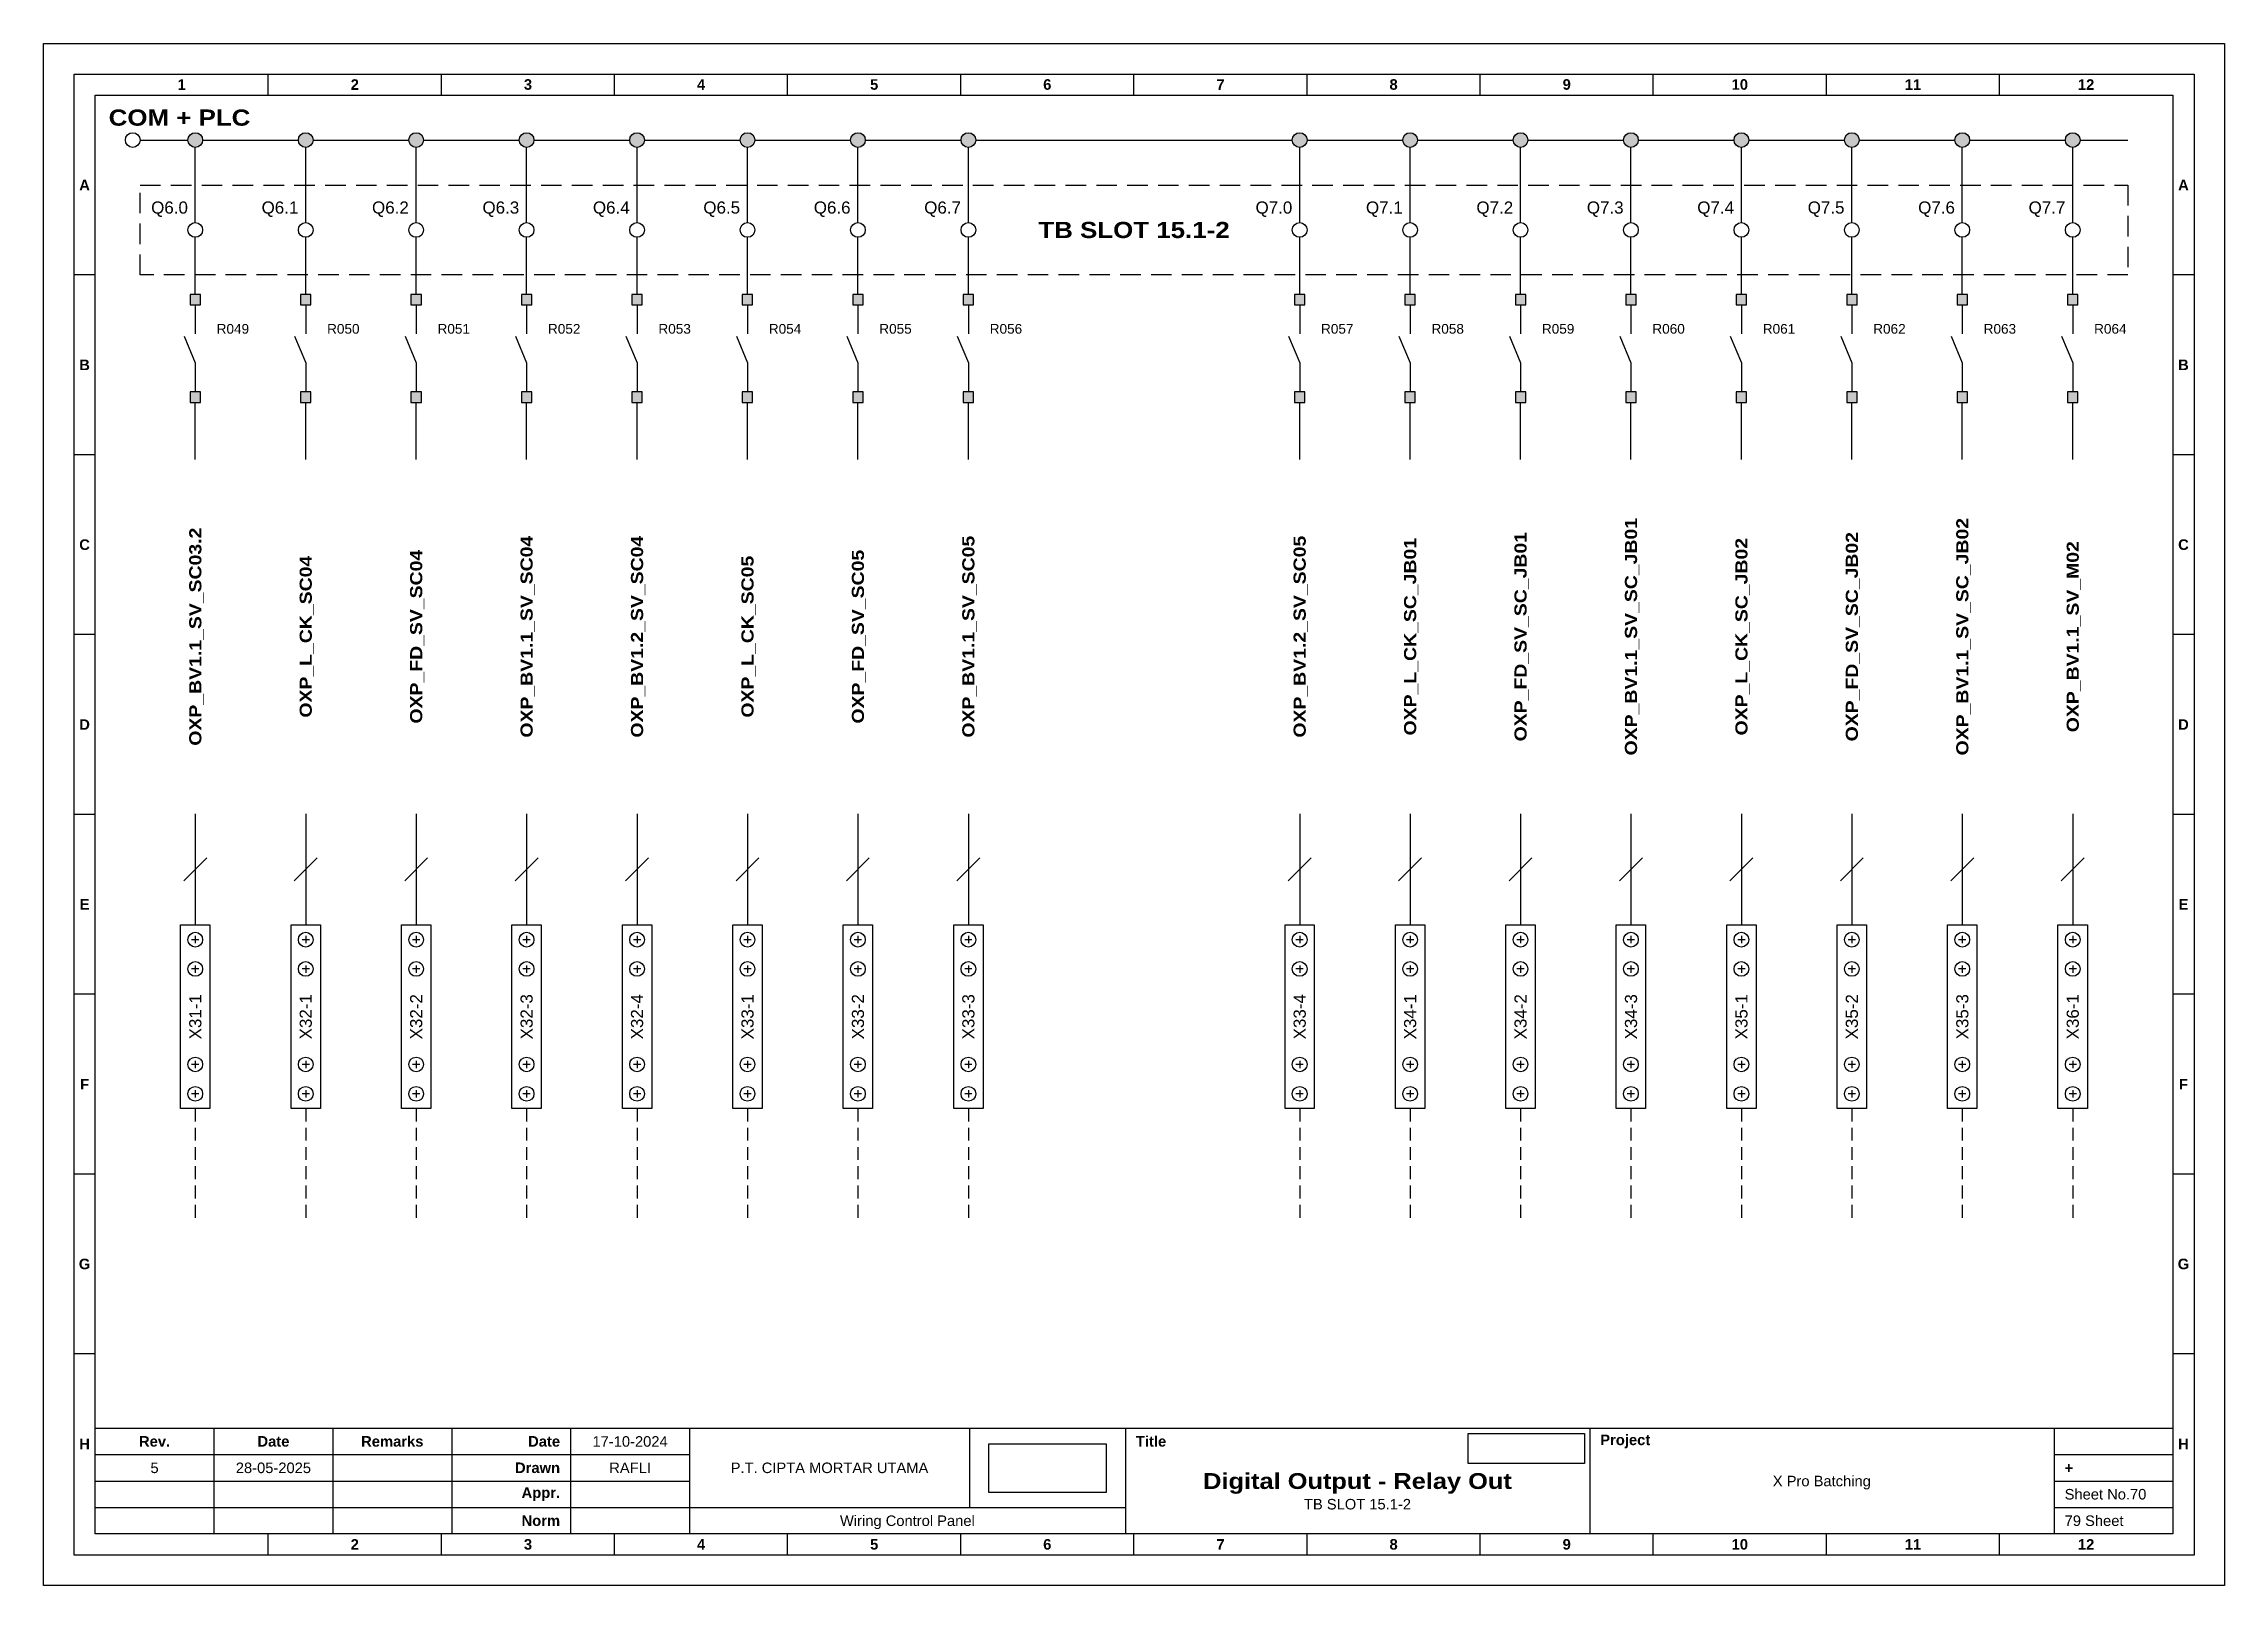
# Model space of a CAD drawing. Header units: millimetres. Extents: x 1512 to 2711, y 1342 to 1994.
# Drawn here: x 1512.4 to 1781.8, y 1572.7 to 1763.1 of the extents above; entities that cross this region are included whole.
import ezdxf
from ezdxf.enums import TextEntityAlignment as Align

# ---------------------------------------------------------------- set-up
doc = ezdxf.new("R2010")
doc.units = ezdxf.units.MM
doc.linetypes.add('HIDDEN', pattern=[9.525, 6.35, -3.175])
doc.styles.add('Bold', font='ariblk.ttf', dxfattribs={"height": 25.4})
doc.styles.get("Standard").update_dxf_attribs({"font": 'arial.ttf'})
picture_1 = doc.add_image_def('image1.png', size_in_pixel=(2048, 847))
picture_2 = doc.add_image_def('image2.png', size_in_pixel=(2092, 542))

msp = doc.modelspace()

# ---------------------------------------------------------------- texts
at = {"ltscale": 500, "style": 'Bold'}
msp.add_text('COM + PLC', height=2, dxfattribs=at).set_placement((1520.47, 1753.93), align=Align.MIDDLE_LEFT)
at = {"ltscale": 500}
for s, p in [('Q6.0', (1530.26, 1742.82)), ('Q6.1', (1543.9, 1742.82)), ('Q6.2', (1557.54, 1742.82)), ('Q6.3', (1571.18, 1742.82)), ('Q6.4', (1584.82, 1742.82)), ('Q6.5', (1598.46, 1742.82)), ('Q6.6', (1612.1, 1742.82)), ('Q6.7', (1625.74, 1742.82)), ('Q7.0', (1666.66, 1742.82)), ('Q7.1', (1680.3, 1742.82)), ('Q7.2', (1693.94, 1742.82)), ('Q7.3', (1707.58, 1742.82)), ('Q7.4', (1721.22, 1742.82)), ('Q7.5', (1734.86, 1742.82)), ('Q7.6', (1748.5, 1742.82)), ('Q7.7', (1762.14, 1742.82))]:
    msp.add_text(s, height=1.5, dxfattribs=at).set_placement(p, align=Align.MIDDLE_RIGHT)
at = {"ltscale": 500, "style": 'Bold'}
msp.add_text('TB SLOT 15.1-2', height=2, dxfattribs=at).set_placement((1647.11, 1740.05), align=Align.MIDDLE_CENTER)
at = {"ltscale": 500}
for s, p in [('R049', (1533.81, 1727.84)), ('R050', (1547.45, 1727.84)), ('R051', (1561.09, 1727.84)), ('R052', (1574.73, 1727.84)), ('R053', (1588.37, 1727.84)), ('R054', (1602.01, 1727.84)), ('R055', (1615.65, 1727.84)), ('R056', (1629.29, 1727.84)), ('R057', (1670.21, 1727.84)), ('R058', (1683.85, 1727.84)), ('R059', (1697.49, 1727.84)), ('R060', (1711.13, 1727.84)), ('R061', (1724.77, 1727.84)), ('R062', (1738.41, 1727.84)), ('R063', (1752.05, 1727.84)), ('R064', (1765.69, 1727.84))]:
    msp.add_text(s, height=1.2, dxfattribs=at).set_placement(p, align=Align.MIDDLE_LEFT)
at = {"ltscale": 500, "style": 'Bold'}
for s, p in [('OXP_BV1.1_SV_SC03.2', (1531.17, 1689.82)), ('OXP_BV1.1_SV_SC04', (1572.09, 1689.82)), ('OXP_BV1.2_SV_SC04', (1585.73, 1689.82)), ('OXP_FD_SV_SC_JB01', (1694.85, 1689.82)), ('OXP_BV1.1_SV_SC_JB01', (1708.49, 1689.82)), ('OXP_FD_SV_SC_JB02', (1735.77, 1689.82)), ('OXP_BV1.1_SV_SC_JB02', (1749.41, 1689.82)), ('OXP_L_CK_SC04', (1544.81, 1689.82)), ('OXP_FD_SV_SC04', (1558.45, 1689.82)), ('OXP_L_CK_SC05', (1599.37, 1689.82)), ('OXP_FD_SV_SC05', (1613.01, 1689.82)), ('OXP_BV1.1_SV_SC05', (1626.65, 1689.82)), ('OXP_BV1.2_SV_SC05', (1667.57, 1689.82)), ('OXP_L_CK_SC_JB01', (1681.21, 1689.82)), ('OXP_L_CK_SC_JB02', (1722.13, 1689.82)), ('OXP_BV1.1_SV_M02', (1763.05, 1689.82))]:
    msp.add_text(s, height=1.5, rotation=90, dxfattribs=at).set_placement(p, align=Align.MIDDLE_CENTER)
at = {"ltscale": 500}
for s, p in [('X31-1', (1531.17, 1642.88)), ('X32-1', (1544.81, 1642.88)), ('X32-2', (1558.45, 1642.88)), ('X32-3', (1572.09, 1642.88)), ('X32-4', (1585.73, 1642.88)), ('X33-1', (1599.37, 1642.88)), ('X33-2', (1613.01, 1642.88)), ('X33-3', (1626.65, 1642.88)), ('X33-4', (1667.57, 1642.88)), ('X34-1', (1681.21, 1642.88)), ('X34-2', (1694.85, 1642.88)), ('X34-3', (1708.49, 1642.88)), ('X35-1', (1722.13, 1642.88)), ('X35-2', (1735.77, 1642.88)), ('X35-3', (1749.41, 1642.88)), ('X36-1', (1763.05, 1642.88))]:
    msp.add_text(s, height=1.5, rotation=90, dxfattribs=at).set_placement(p, align=Align.MIDDLE_CENTER)

# ---------------------------------------------------------------- blocks, each defined once
blk = doc.blocks.new('KOP MU PROJECT')
at = {"color": 6, "ltscale": 50}
for p, q in [((27.74, 184.05), (27.74, 186.66)), ((49.13, 184.05), (49.13, 186.66)), ((70.51, 184.05), (70.51, 186.66)), ((91.89, 184.05), (91.89, 186.66)), ((113.27, 184.05), (113.27, 186.66)), ((134.66, 184.05), (134.66, 186.66)), ((156.04, 184.05), (156.04, 186.66)), ((177.42, 184.05), (177.42, 186.66)), ((198.8, 184.05), (198.8, 186.66)), ((220.19, 184.05), (220.19, 186.66)), ((241.57, 184.05), (241.57, 186.66)), ((6.36, 161.84), (3.75, 161.84)), ((265.59, 161.84), (262.98, 161.84)), ((6.36, 139.63), (3.75, 139.63)), ((265.59, 139.63), (262.98, 139.63)), ((6.36, 117.42), (3.75, 117.42)), ((265.59, 117.42), (262.98, 117.42)), ((6.36, 95.22), (3.75, 95.22)), ((265.59, 95.22), (262.98, 95.22)), ((6.36, 73.01), (3.75, 73.01)), ((265.59, 73.01), (262.98, 73.01)), ((6.36, 50.8), (3.75, 50.8)), ((265.59, 50.8), (262.98, 50.8)), ((6.36, 28.59), (3.75, 28.59)), ((265.59, 28.59), (262.98, 28.59)), ((27.74, 3.75), (27.74, 6.36)), ((49.13, 3.75), (49.13, 6.36)), ((70.51, 3.75), (70.51, 6.36)), ((91.89, 3.75), (91.89, 6.36)), ((113.27, 3.75), (113.27, 6.36)), ((134.66, 3.75), (134.66, 6.36)), ((156.04, 3.75), (156.04, 6.36)), ((177.42, 3.75), (177.42, 6.36)), ((198.8, 3.75), (198.8, 6.36)), ((220.19, 3.75), (220.19, 6.36)), ((241.57, 3.75), (241.57, 6.36))]:
    blk.add_line(p, q, dxfattribs=at)
at = {"ltscale": 50}
for p, q in [((6.36, 19.41), (262.98, 19.41)), ((21.04, 19.41), (21.04, 6.36)), ((35.72, 19.41), (35.72, 6.36)), ((50.41, 19.41), (50.41, 6.36)), ((65.09, 19.41), (65.09, 6.36)), ((79.77, 19.41), (79.77, 6.36)), ((114.35, 19.41), (114.35, 9.62)), ((133.6, 19.41), (133.6, 6.36)), ((190.95, 19.41), (190.95, 6.36)), ((248.3, 19.41), (248.3, 6.36)), ((6.36, 16.15), (79.77, 16.15)), ((248.3, 16.15), (262.98, 16.15)), ((6.36, 12.89), (79.77, 12.89)), ((248.3, 12.89), (262.98, 12.89)), ((6.36, 9.62), (133.6, 9.62)), ((248.3, 9.62), (262.98, 9.62))]:
    blk.add_line(p, q, dxfattribs=at)
at = {"color": 1, "ltscale": 50}
blk.add_lwpolyline([(269.34, 0), (0, 0), (0, 190.41), (269.34, 190.41)], close=True, dxfattribs=at)
at = {"color": 6, "ltscale": 50}
for points in [[(265.59, 3.75), (3.75, 3.75), (3.75, 186.66), (265.59, 186.66)], [(262.98, 6.36), (6.36, 6.36), (6.36, 184.05), (262.98, 184.05)]]:
    blk.add_lwpolyline(points, close=True, dxfattribs=at)
at = {"ltscale": 50, "char_height": 1.305, "attachment_point": 4}
for s, width, heights, insert in [('\\pxqc;{\\fArial|b1|i0|c0|p34;1}', 21.3825, [2.51], (6.36, 185.36)), ('\\pxqc;{\\fArial|b1|i0|c0|p34;2}', 21.3825, [2.51], (27.74, 185.36)), ('\\pxqc;{\\fArial|b1|i0|c0|p34;3}', 21.3825, [2.51], (49.13, 185.36)), ('\\pxqc;{\\fArial|b1|i0|c0|p34;4}', 21.3825, [2.51], (70.51, 185.36)), ('\\pxqc;{\\fArial|b1|i0|c0|p34;5}', 21.3825, [2.51], (91.89, 185.36)), ('\\pxqc;{\\fArial|b1|i0|c0|p34;6}', 21.3825, [2.51], (113.27, 185.36)), ('\\pxqc;{\\fArial|b1|i0|c0|p34;7}', 21.3825, [2.51], (134.66, 185.36)), ('\\pxqc;{\\fArial|b1|i0|c0|p34;8}', 21.3825, [2.51], (156.04, 185.36)), ('\\pxqc;{\\fArial|b1|i0|c0|p34;9}', 21.3825, [2.51], (177.42, 185.36)), ('\\pxqc;{\\fArial|b1|i0|c0|p34;10}', 21.3825, [2.51], (198.8, 185.36)), ('\\pxqc;{\\fArial|b1|i0|c0|p34;11}', 21.3825, [2.51], (220.19, 185.36)), ('\\pxqc;{\\fArial|b1|i0|c0|p34;12}', 21.3825, [2.51], (241.57, 185.36)), ('\\pxqc;{\\fArial|b1|i0|c0|p34;A}', 2.61, [2.51], (3.75, 172.95)), ('\\pxqc;{\\fArial|b1|i0|c0|p34;A}', 2.61, [2.51], (262.98, 172.95)), ('\\pxqc;{\\fArial|b1|i0|c0|p34;B}', 2.61, [2.51], (3.75, 150.74)), ('\\pxqc;{\\fArial|b1|i0|c0|p34;B}', 2.61, [2.51], (262.98, 150.74)), ('\\pxqc;{\\fArial|b1|i0|c0|p34;C}', 2.61, [2.51], (3.75, 128.53)), ('\\pxqc;{\\fArial|b1|i0|c0|p34;C}', 2.61, [2.51], (262.98, 128.53)), ('\\pxqc;{\\fArial|b1|i0|c0|p34;D}', 2.61, [2.51], (3.75, 106.32)), ('\\pxqc;{\\fArial|b1|i0|c0|p34;D}', 2.61, [2.51], (262.98, 106.32)), ('\\pxqc;{\\fArial|b1|i0|c0|p34;E}', 2.61, [2.51], (3.75, 84.11)), ('\\pxqc;{\\fArial|b1|i0|c0|p34;E}', 2.61, [2.51], (262.98, 84.11)), ('\\pxqc;{\\fArial|b1|i0|c0|p34;F}', 2.61, [2.51], (3.75, 61.9)), ('\\pxqc;{\\fArial|b1|i0|c0|p34;F}', 2.61, [2.51], (262.98, 61.9)), ('\\pxqc;{\\fArial|b1|i0|c0|p34;G}', 2.61, [2.51], (3.75, 39.69)), ('\\pxqc;{\\fArial|b1|i0|c0|p34;G}', 2.61, [2.51], (262.98, 39.69)), ('\\pxqc;{\\fArial|b1|i0|c0|p34;H}', 2.61, [2.51], (3.75, 17.47)), ('\\pxqc;{\\fArial|b1|i0|c0|p34;Rev.}', 14.6811, [2.88], (6.36, 17.78)), ('\\pxqc;{\\fArial|b1|i0|c0|p34;Date}', 14.6811, [2.88], (21.04, 17.78)), ('\\pxqc;{\\fArial|b1|i0|c0|p34;Remarks}', 14.6811, [2.88], (35.72, 17.78)), ('\\pxqr;{\\fArial|b1|i0|c0|p34;Date}', 13.3761, [2.88], (50.41, 17.78)), ('\\pxql;{\\fArial|b1|i0|c0|p34;Title}', 50.2419, [2.88], (134.9, 17.78)), ('\\pxql;{\\fArial|b1|i0|c0|p34;Project}', 50.2419, [2.88], (192.25, 17.78)), ('\\pxqc;{\\fArial|b1|i0|c0|p34;H}', 2.61, [2.51], (262.98, 17.47)), ('\\pxqr;{\\fArial|b1|i0|c0|p34;Drawn}', 13.3761, [2.88], (50.41, 14.52)), ('\\pxql;{\\fArial|b1|i0|c0|p34;+}', 14.6811, [2.88], (249.61, 14.52)), ('\\pxqr;{\\fArial|b1|i0|c0|p34;Appr.}', 13.3761, [2.88], (50.41, 11.26)), ('\\pxqr;{\\fArial|b1|i0|c0|p34;Norm}', 13.3761, [2.88], (50.41, 7.99)), ('\\pxqc;{\\fArial|b1|i0|c0|p34;2}', 21.3825, [2.51], (27.74, 5.06)), ('\\pxqc;{\\fArial|b1|i0|c0|p34;3}', 21.3825, [2.51], (49.13, 5.06)), ('\\pxqc;{\\fArial|b1|i0|c0|p34;4}', 21.3825, [2.51], (70.51, 5.06)), ('\\pxqc;{\\fArial|b1|i0|c0|p34;5}', 21.3825, [2.51], (91.89, 5.06)), ('\\pxqc;{\\fArial|b1|i0|c0|p34;6}', 21.3825, [2.51], (113.27, 5.06)), ('\\pxqc;{\\fArial|b1|i0|c0|p34;7}', 21.3825, [2.51], (134.66, 5.06)), ('\\pxqc;{\\fArial|b1|i0|c0|p34;8}', 21.3825, [2.51], (156.04, 5.06)), ('\\pxqc;{\\fArial|b1|i0|c0|p34;9}', 21.3825, [2.51], (177.42, 5.06)), ('\\pxqc;{\\fArial|b1|i0|c0|p34;10}', 21.3825, [2.51], (198.8, 5.06)), ('\\pxqc;{\\fArial|b1|i0|c0|p34;11}', 21.3825, [2.51], (220.19, 5.06)), ('\\pxqc;{\\fArial|b1|i0|c0|p34;12}', 21.3825, [2.51], (241.57, 5.06))]:
    blk.add_mtext_dynamic_manual_height_columns(s, width=width, gutter_width=0.0326, heights=heights, dxfattribs=dict(at, insert=insert))
at = {"ltscale": 50}
for tag, p in [('DATECREATED', (72.43, 17.78)), ('REV', (13.7, 14.52)), ('REVDATE', (28.38, 14.52)), ('REMARKS', (43.06, 14.52)), ('DRAWN', (72.43, 14.52)), ('COMPANY', (97.06, 14.52)), ('PROJECT', (219.62, 12.89)), ('APPR', (72.43, 11.26)), ('NORM', (72.43, 7.99)), ('DRAWINGCATEGORY', (106.68, 7.99)), ('DESCRIPTION', (162.27, 10.03))]:
    blk.add_attdef(tag, text='', height=1.3, dxfattribs=at).set_placement(p, align=Align.MIDDLE_CENTER)
at = {"ltscale": 50, "style": 'Bold'}
blk.add_attdef('TITLE', text='', height=1.96, dxfattribs=at).set_placement((162.27, 12.89), align=Align.MIDDLE_CENTER)
at = {"ltscale": 50}
for tag, p in [('SHEETNUMBER', (249.61, 11.26)), ('TOTALSHEET', (249.61, 7.99))]:
    blk.add_attdef(tag, text='', height=1.3, dxfattribs=at).set_placement(p, align=Align.MIDDLE_LEFT)
image = blk.add_image(picture_1, insert=(116.72, 11.48), size_in_units=(14.5, 6), dxfattribs=at)
image.dxf.flags = 15
image = blk.add_image(picture_2, insert=(175.94, 15.04), size_in_units=(14.36, 3.72), dxfattribs=at)
image.dxf.flags = 15

# ---------------------------------------------------------------- hatches: boundary and pattern name
at = {"true_color": 0x105689}
h = msp.add_hatch(color=146, dxfattribs=at)
h.dxf.hatch_style = 1
h.paths.add_polyline_path([(1763.95, 1751.15, 1), (1762.14, 1751.15, 1)])
h.paths.add_polyline_path([(1750.31, 1751.15, 1), (1748.5, 1751.15, 1)])
h.paths.add_polyline_path([(1736.67, 1751.15, 1), (1734.86, 1751.15, 1)])
h.paths.add_polyline_path([(1723.03, 1751.15, 1), (1721.22, 1751.15, 1)])
h.paths.add_polyline_path([(1709.39, 1751.15, 1), (1707.58, 1751.15, 1)])
h.paths.add_polyline_path([(1695.75, 1751.15, 1), (1693.94, 1751.15, 1)])
h.paths.add_polyline_path([(1682.11, 1751.15, 1), (1680.3, 1751.15, 1)])
h.paths.add_polyline_path([(1668.47, 1751.15, 1), (1666.66, 1751.15, 1)])
h.paths.add_polyline_path([(1627.56, 1751.15, 1), (1625.74, 1751.15, 1)])
h.paths.add_polyline_path([(1613.92, 1751.15, 1), (1612.1, 1751.15, 1)])
h.paths.add_polyline_path([(1600.28, 1751.15, 1), (1598.46, 1751.15, 1)])
h.paths.add_polyline_path([(1586.64, 1751.15, 1), (1584.82, 1751.15, 1)])
h.paths.add_polyline_path([(1573, 1751.15, 1), (1571.18, 1751.15, 1)])
h.paths.add_polyline_path([(1559.36, 1751.15, 1), (1557.54, 1751.15, 1)])
h.paths.add_polyline_path([(1545.72, 1751.15, 1), (1543.9, 1751.15, 1)])
h.paths.add_polyline_path([(1532.08, 1751.15, 1), (1530.26, 1751.15, 1)])
h = msp.add_hatch(color=256)
h.dxf.hatch_style = 1
h.paths.add_polyline_path([(1530.53, 1732.09), (1530.53, 1730.81), (1531.81, 1730.81), (1531.81, 1732.09)])
h.paths.add_polyline_path([(1530.53, 1718.76), (1531.81, 1718.76), (1531.81, 1720.04), (1530.53, 1720.04)])
h = msp.add_hatch(color=256)
h.dxf.hatch_style = 1
h.paths.add_polyline_path([(1544.17, 1732.09), (1544.17, 1730.81), (1545.45, 1730.81), (1545.45, 1732.09)])
h.paths.add_polyline_path([(1544.17, 1718.76), (1545.45, 1718.76), (1545.45, 1720.04), (1544.17, 1720.04)])
h = msp.add_hatch(color=256)
h.dxf.hatch_style = 1
h.paths.add_polyline_path([(1557.81, 1732.09), (1557.81, 1730.81), (1559.09, 1730.81), (1559.09, 1732.09)])
h.paths.add_polyline_path([(1557.81, 1718.76), (1559.09, 1718.76), (1559.09, 1720.04), (1557.81, 1720.04)])
h = msp.add_hatch(color=256)
h.dxf.hatch_style = 1
h.paths.add_polyline_path([(1571.45, 1732.09), (1571.45, 1730.81), (1572.73, 1730.81), (1572.73, 1732.09)])
h.paths.add_polyline_path([(1571.45, 1718.76), (1572.73, 1718.76), (1572.73, 1720.04), (1571.45, 1720.04)])
h = msp.add_hatch(color=256)
h.dxf.hatch_style = 1
h.paths.add_polyline_path([(1585.09, 1732.09), (1585.09, 1730.81), (1586.37, 1730.81), (1586.37, 1732.09)])
h.paths.add_polyline_path([(1585.09, 1718.76), (1586.37, 1718.76), (1586.37, 1720.04), (1585.09, 1720.04)])
h = msp.add_hatch(color=256)
h.dxf.hatch_style = 1
h.paths.add_polyline_path([(1598.73, 1732.09), (1598.73, 1730.81), (1600.01, 1730.81), (1600.01, 1732.09)])
h.paths.add_polyline_path([(1598.73, 1718.76), (1600.01, 1718.76), (1600.01, 1720.04), (1598.73, 1720.04)])
h = msp.add_hatch(color=256)
h.dxf.hatch_style = 1
h.paths.add_polyline_path([(1612.37, 1732.09), (1612.37, 1730.81), (1613.65, 1730.81), (1613.65, 1732.09)])
h.paths.add_polyline_path([(1612.37, 1718.76), (1613.65, 1718.76), (1613.65, 1720.04), (1612.37, 1720.04)])
h = msp.add_hatch(color=256)
h.dxf.hatch_style = 1
h.paths.add_polyline_path([(1626.01, 1732.09), (1626.01, 1730.81), (1627.29, 1730.81), (1627.29, 1732.09)])
h.paths.add_polyline_path([(1626.01, 1718.76), (1627.29, 1718.76), (1627.29, 1720.04), (1626.01, 1720.04)])
h = msp.add_hatch(color=256)
h.dxf.hatch_style = 1
h.paths.add_polyline_path([(1666.93, 1732.09), (1666.93, 1730.81), (1668.21, 1730.81), (1668.21, 1732.09)])
h.paths.add_polyline_path([(1666.93, 1718.76), (1668.21, 1718.76), (1668.21, 1720.04), (1666.93, 1720.04)])
h = msp.add_hatch(color=256)
h.dxf.hatch_style = 1
h.paths.add_polyline_path([(1680.57, 1732.09), (1680.57, 1730.81), (1681.85, 1730.81), (1681.85, 1732.09)])
h.paths.add_polyline_path([(1680.57, 1718.76), (1681.85, 1718.76), (1681.85, 1720.04), (1680.57, 1720.04)])
h = msp.add_hatch(color=256)
h.dxf.hatch_style = 1
h.paths.add_polyline_path([(1694.21, 1732.09), (1694.21, 1730.81), (1695.49, 1730.81), (1695.49, 1732.09)])
h.paths.add_polyline_path([(1694.21, 1718.76), (1695.49, 1718.76), (1695.49, 1720.04), (1694.21, 1720.04)])
h = msp.add_hatch(color=256)
h.dxf.hatch_style = 1
h.paths.add_polyline_path([(1707.85, 1732.09), (1707.85, 1730.81), (1709.13, 1730.81), (1709.13, 1732.09)])
h.paths.add_polyline_path([(1707.85, 1718.76), (1709.13, 1718.76), (1709.13, 1720.04), (1707.85, 1720.04)])
h = msp.add_hatch(color=256)
h.dxf.hatch_style = 1
h.paths.add_polyline_path([(1721.49, 1732.09), (1721.49, 1730.81), (1722.77, 1730.81), (1722.77, 1732.09)])
h.paths.add_polyline_path([(1721.49, 1718.76), (1722.77, 1718.76), (1722.77, 1720.04), (1721.49, 1720.04)])
h = msp.add_hatch(color=256)
h.dxf.hatch_style = 1
h.paths.add_polyline_path([(1735.13, 1732.09), (1735.13, 1730.81), (1736.41, 1730.81), (1736.41, 1732.09)])
h.paths.add_polyline_path([(1735.13, 1718.76), (1736.41, 1718.76), (1736.41, 1720.04), (1735.13, 1720.04)])
h = msp.add_hatch(color=256)
h.dxf.hatch_style = 1
h.paths.add_polyline_path([(1748.77, 1732.09), (1748.77, 1730.81), (1750.05, 1730.81), (1750.05, 1732.09)])
h.paths.add_polyline_path([(1748.77, 1718.76), (1750.05, 1718.76), (1750.05, 1720.04), (1748.77, 1720.04)])
h = msp.add_hatch(color=256)
h.dxf.hatch_style = 1
h.paths.add_polyline_path([(1762.41, 1732.09), (1762.41, 1730.81), (1763.69, 1730.81), (1763.69, 1732.09)])
h.paths.add_polyline_path([(1762.41, 1718.76), (1763.69, 1718.76), (1763.69, 1720.04), (1762.41, 1720.04)])

# ---------------------------------------------------------------- linework, layer by layer
at = {"color": 146, "true_color": 0x105689}
for p, q in [((1524.35, 1751.15), (1530.26, 1751.15)), ((1532.08, 1751.15), (1543.9, 1751.15)), ((1545.72, 1751.15), (1557.54, 1751.15)), ((1559.36, 1751.15), (1571.18, 1751.15)), ((1573, 1751.15), (1584.82, 1751.15)), ((1586.64, 1751.15), (1598.46, 1751.15)), ((1600.28, 1751.15), (1612.1, 1751.15)), ((1613.92, 1751.15), (1625.74, 1751.15)), ((1627.56, 1751.15), (1666.66, 1751.15)), ((1668.47, 1751.15), (1680.3, 1751.15)), ((1682.11, 1751.15), (1693.94, 1751.15)), ((1695.75, 1751.15), (1707.58, 1751.15)), ((1709.39, 1751.15), (1721.22, 1751.15)), ((1723.03, 1751.15), (1734.86, 1751.15)), ((1736.67, 1751.15), (1748.5, 1751.15)), ((1750.31, 1751.15), (1762.14, 1751.15)), ((1763.95, 1751.15), (1769.87, 1751.15)), ((1531.17, 1740.95), (1531.17, 1750.24)), ((1544.81, 1740.95), (1544.81, 1750.24)), ((1558.45, 1740.95), (1558.45, 1750.24)), ((1572.09, 1740.95), (1572.09, 1750.24)), ((1585.73, 1740.95), (1585.73, 1750.24)), ((1599.37, 1740.95), (1599.37, 1750.24)), ((1613.01, 1740.95), (1613.01, 1750.24)), ((1626.65, 1740.95), (1626.65, 1750.24)), ((1667.57, 1740.95), (1667.57, 1750.24)), ((1681.21, 1740.95), (1681.21, 1750.24)), ((1694.85, 1740.95), (1694.85, 1750.24)), ((1708.49, 1740.95), (1708.49, 1750.24)), ((1722.13, 1740.95), (1722.13, 1750.24)), ((1735.77, 1740.95), (1735.77, 1750.24)), ((1749.41, 1740.95), (1749.41, 1750.24)), ((1763.05, 1740.95), (1763.05, 1750.24)), ((1531.17, 1732.09), (1531.17, 1739.14)), ((1544.81, 1732.09), (1544.81, 1739.14)), ((1558.45, 1732.09), (1558.45, 1739.14)), ((1572.09, 1732.09), (1572.09, 1739.14)), ((1585.73, 1732.09), (1585.73, 1739.14)), ((1599.37, 1732.09), (1599.37, 1739.14)), ((1613.01, 1732.09), (1613.01, 1739.14)), ((1626.65, 1732.09), (1626.65, 1739.14)), ((1667.57, 1732.09), (1667.57, 1739.14)), ((1681.21, 1732.09), (1681.21, 1739.14)), ((1694.85, 1732.09), (1694.85, 1739.14)), ((1708.49, 1732.09), (1708.49, 1739.14)), ((1722.13, 1732.09), (1722.13, 1739.14)), ((1735.77, 1732.09), (1735.77, 1739.14)), ((1749.41, 1732.09), (1749.41, 1739.14)), ((1763.05, 1732.09), (1763.05, 1739.14)), ((1531.17, 1711.7), (1531.17, 1718.76)), ((1544.81, 1711.7), (1544.81, 1718.76)), ((1558.45, 1711.7), (1558.45, 1718.76)), ((1572.09, 1711.7), (1572.09, 1718.76)), ((1585.73, 1711.7), (1585.73, 1718.76)), ((1599.37, 1711.7), (1599.37, 1718.76)), ((1613.01, 1711.7), (1613.01, 1718.76)), ((1626.65, 1711.7), (1626.65, 1718.76)), ((1667.57, 1711.7), (1667.57, 1718.76)), ((1681.21, 1711.7), (1681.21, 1718.76)), ((1694.85, 1711.7), (1694.85, 1718.76)), ((1708.49, 1711.7), (1708.49, 1718.76)), ((1722.13, 1711.7), (1722.13, 1718.76)), ((1735.77, 1711.7), (1735.77, 1718.76)), ((1749.41, 1711.7), (1749.41, 1718.76)), ((1763.05, 1711.7), (1763.05, 1718.76)), ((1531.17, 1667.94), (1531.17, 1654.22)), ((1544.81, 1667.94), (1544.81, 1654.22)), ((1558.45, 1667.94), (1558.45, 1654.22)), ((1572.09, 1667.94), (1572.09, 1654.22)), ((1585.73, 1667.94), (1585.73, 1654.22)), ((1599.37, 1667.94), (1599.37, 1654.22)), ((1613.01, 1667.94), (1613.01, 1654.22)), ((1626.65, 1667.94), (1626.65, 1654.22)), ((1667.57, 1667.94), (1667.57, 1654.22)), ((1681.21, 1667.94), (1681.21, 1654.22)), ((1694.85, 1667.94), (1694.85, 1654.22)), ((1708.49, 1667.94), (1708.49, 1654.22)), ((1722.13, 1667.94), (1722.13, 1654.22)), ((1735.77, 1667.94), (1735.77, 1654.22)), ((1749.41, 1667.94), (1749.41, 1654.22)), ((1763.05, 1667.94), (1763.05, 1654.22)), ((1529.76, 1659.66), (1532.59, 1662.49)), ((1543.4, 1659.66), (1546.22, 1662.49)), ((1557.04, 1659.66), (1559.86, 1662.49)), ((1570.68, 1659.66), (1573.5, 1662.49)), ((1584.32, 1659.66), (1587.14, 1662.49)), ((1597.96, 1659.66), (1600.78, 1662.49)), ((1611.6, 1659.66), (1614.42, 1662.49)), ((1625.23, 1659.66), (1628.06, 1662.49)), ((1666.15, 1659.66), (1668.98, 1662.49)), ((1679.79, 1659.66), (1682.62, 1662.49)), ((1693.43, 1659.66), (1696.26, 1662.49)), ((1707.07, 1659.66), (1709.9, 1662.49)), ((1720.71, 1659.66), (1723.54, 1662.49)), ((1734.35, 1659.66), (1737.18, 1662.49)), ((1747.99, 1659.66), (1750.82, 1662.49)), ((1761.63, 1659.66), (1764.46, 1662.49))]:
    msp.add_line(p, q, dxfattribs=at)
at = {"ltscale": 50}
for p, q in [((1531.17, 1730.81), (1531.17, 1727.22)), ((1544.81, 1730.81), (1544.81, 1727.22)), ((1558.45, 1730.81), (1558.45, 1727.22)), ((1572.09, 1730.81), (1572.09, 1727.22)), ((1585.73, 1730.81), (1585.73, 1727.22)), ((1599.37, 1730.81), (1599.37, 1727.22)), ((1613.01, 1730.81), (1613.01, 1727.22)), ((1626.65, 1730.81), (1626.65, 1727.22)), ((1667.57, 1730.81), (1667.57, 1727.22)), ((1681.21, 1730.81), (1681.21, 1727.22)), ((1694.85, 1730.81), (1694.85, 1727.22)), ((1708.49, 1730.81), (1708.49, 1727.22)), ((1722.13, 1730.81), (1722.13, 1727.22)), ((1735.77, 1730.81), (1735.77, 1727.22)), ((1749.41, 1730.81), (1749.41, 1727.22)), ((1763.05, 1730.81), (1763.05, 1727.22)), ((1529.8, 1726.94), (1531.17, 1723.63)), ((1543.44, 1726.94), (1544.81, 1723.63)), ((1557.08, 1726.94), (1558.45, 1723.63)), ((1570.72, 1726.94), (1572.09, 1723.63)), ((1584.36, 1726.94), (1585.73, 1723.63)), ((1598, 1726.94), (1599.37, 1723.63)), ((1611.64, 1726.94), (1613.01, 1723.63)), ((1625.28, 1726.94), (1626.65, 1723.63)), ((1666.19, 1726.94), (1667.57, 1723.63)), ((1679.83, 1726.94), (1681.21, 1723.63)), ((1693.47, 1726.94), (1694.85, 1723.63)), ((1707.11, 1726.94), (1708.49, 1723.63)), ((1720.75, 1726.94), (1722.13, 1723.63)), ((1734.39, 1726.94), (1735.77, 1723.63)), ((1748.03, 1726.94), (1749.41, 1723.63)), ((1761.67, 1726.94), (1763.05, 1723.63)), ((1531.17, 1723.63), (1531.17, 1720.04)), ((1544.81, 1723.63), (1544.81, 1720.04)), ((1558.45, 1723.63), (1558.45, 1720.04)), ((1572.09, 1723.63), (1572.09, 1720.04)), ((1585.73, 1723.63), (1585.73, 1720.04)), ((1599.37, 1723.63), (1599.37, 1720.04)), ((1613.01, 1723.63), (1613.01, 1720.04)), ((1626.65, 1723.63), (1626.65, 1720.04)), ((1667.57, 1723.63), (1667.57, 1720.04)), ((1681.21, 1723.63), (1681.21, 1720.04)), ((1694.85, 1723.63), (1694.85, 1720.04)), ((1708.49, 1723.63), (1708.49, 1720.04)), ((1722.13, 1723.63), (1722.13, 1720.04)), ((1735.77, 1723.63), (1735.77, 1720.04)), ((1749.41, 1723.63), (1749.41, 1720.04)), ((1763.05, 1723.63), (1763.05, 1720.04))]:
    msp.add_line(p, q, dxfattribs=at)
at = {"color": 6}
for p, q in [((1531.62, 1652.4), (1530.72, 1652.4)), ((1531.17, 1652.86), (1531.17, 1651.95)), ((1545.26, 1652.4), (1544.36, 1652.4)), ((1544.81, 1652.86), (1544.81, 1651.95)), ((1558.9, 1652.4), (1558, 1652.4)), ((1558.45, 1652.86), (1558.45, 1651.95)), ((1572.54, 1652.4), (1571.64, 1652.4)), ((1572.09, 1652.86), (1572.09, 1651.95)), ((1586.18, 1652.4), (1585.28, 1652.4)), ((1585.73, 1652.86), (1585.73, 1651.95)), ((1599.82, 1652.4), (1598.92, 1652.4)), ((1599.37, 1652.86), (1599.37, 1651.95)), ((1613.46, 1652.4), (1612.56, 1652.4)), ((1613.01, 1652.86), (1613.01, 1651.95)), ((1627.1, 1652.4), (1626.2, 1652.4)), ((1626.65, 1652.86), (1626.65, 1651.95)), ((1668.02, 1652.4), (1667.11, 1652.4)), ((1667.57, 1652.86), (1667.57, 1651.95)), ((1681.66, 1652.4), (1680.75, 1652.4)), ((1681.21, 1652.86), (1681.21, 1651.95)), ((1695.3, 1652.4), (1694.39, 1652.4)), ((1694.85, 1652.86), (1694.85, 1651.95)), ((1708.94, 1652.4), (1708.03, 1652.4)), ((1708.49, 1652.86), (1708.49, 1651.95)), ((1722.58, 1652.4), (1721.67, 1652.4)), ((1722.13, 1652.86), (1722.13, 1651.95)), ((1736.22, 1652.4), (1735.31, 1652.4)), ((1735.77, 1652.86), (1735.77, 1651.95)), ((1749.86, 1652.4), (1748.95, 1652.4)), ((1749.41, 1652.86), (1749.41, 1651.95)), ((1763.5, 1652.4), (1762.59, 1652.4)), ((1763.05, 1652.86), (1763.05, 1651.95)), ((1531.62, 1648.78), (1530.72, 1648.78)), ((1531.17, 1649.23), (1531.17, 1648.32)), ((1545.26, 1648.78), (1544.36, 1648.78)), ((1544.81, 1649.23), (1544.81, 1648.32)), ((1558.9, 1648.78), (1558, 1648.78)), ((1558.45, 1649.23), (1558.45, 1648.32)), ((1572.54, 1648.78), (1571.64, 1648.78)), ((1572.09, 1649.23), (1572.09, 1648.32)), ((1586.18, 1648.78), (1585.28, 1648.78)), ((1585.73, 1649.23), (1585.73, 1648.32)), ((1599.82, 1648.78), (1598.92, 1648.78)), ((1599.37, 1649.23), (1599.37, 1648.32)), ((1613.46, 1648.78), (1612.56, 1648.78)), ((1613.01, 1649.23), (1613.01, 1648.32)), ((1627.1, 1648.78), (1626.2, 1648.78)), ((1626.65, 1649.23), (1626.65, 1648.32)), ((1668.02, 1648.78), (1667.11, 1648.78)), ((1667.57, 1649.23), (1667.57, 1648.32)), ((1681.66, 1648.78), (1680.75, 1648.78)), ((1681.21, 1649.23), (1681.21, 1648.32)), ((1695.3, 1648.78), (1694.39, 1648.78)), ((1694.85, 1649.23), (1694.85, 1648.32)), ((1708.94, 1648.78), (1708.03, 1648.78)), ((1708.49, 1649.23), (1708.49, 1648.32)), ((1722.58, 1648.78), (1721.67, 1648.78)), ((1722.13, 1649.23), (1722.13, 1648.32)), ((1736.22, 1648.78), (1735.31, 1648.78)), ((1735.77, 1649.23), (1735.77, 1648.32)), ((1749.86, 1648.78), (1748.95, 1648.78)), ((1749.41, 1649.23), (1749.41, 1648.32)), ((1763.5, 1648.78), (1762.59, 1648.78)), ((1763.05, 1649.23), (1763.05, 1648.32)), ((1531.62, 1636.99), (1530.72, 1636.99)), ((1531.17, 1637.44), (1531.17, 1636.54)), ((1545.26, 1636.99), (1544.36, 1636.99)), ((1544.81, 1637.44), (1544.81, 1636.54)), ((1558.9, 1636.99), (1558, 1636.99)), ((1558.45, 1637.44), (1558.45, 1636.54)), ((1572.54, 1636.99), (1571.64, 1636.99)), ((1572.09, 1637.44), (1572.09, 1636.54)), ((1586.18, 1636.99), (1585.28, 1636.99)), ((1585.73, 1637.44), (1585.73, 1636.54)), ((1599.82, 1636.99), (1598.92, 1636.99)), ((1599.37, 1637.44), (1599.37, 1636.54)), ((1613.46, 1636.99), (1612.56, 1636.99)), ((1613.01, 1637.44), (1613.01, 1636.54)), ((1627.1, 1636.99), (1626.2, 1636.99)), ((1626.65, 1637.44), (1626.65, 1636.54)), ((1668.02, 1636.99), (1667.11, 1636.99)), ((1667.57, 1637.44), (1667.57, 1636.54)), ((1681.66, 1636.99), (1680.75, 1636.99)), ((1681.21, 1637.44), (1681.21, 1636.54)), ((1695.3, 1636.99), (1694.39, 1636.99)), ((1694.85, 1637.44), (1694.85, 1636.54)), ((1708.94, 1636.99), (1708.03, 1636.99)), ((1708.49, 1637.44), (1708.49, 1636.54)), ((1722.58, 1636.99), (1721.67, 1636.99)), ((1722.13, 1637.44), (1722.13, 1636.54)), ((1736.22, 1636.99), (1735.31, 1636.99)), ((1735.77, 1637.44), (1735.77, 1636.54)), ((1749.86, 1636.99), (1748.95, 1636.99)), ((1749.41, 1637.44), (1749.41, 1636.54)), ((1763.5, 1636.99), (1762.59, 1636.99)), ((1763.05, 1637.44), (1763.05, 1636.54)), ((1531.62, 1633.36), (1530.72, 1633.36)), ((1531.17, 1633.82), (1531.17, 1632.91)), ((1545.26, 1633.36), (1544.36, 1633.36)), ((1544.81, 1633.82), (1544.81, 1632.91)), ((1558.9, 1633.36), (1558, 1633.36)), ((1558.45, 1633.82), (1558.45, 1632.91)), ((1572.54, 1633.36), (1571.64, 1633.36)), ((1572.09, 1633.82), (1572.09, 1632.91)), ((1586.18, 1633.36), (1585.28, 1633.36)), ((1585.73, 1633.82), (1585.73, 1632.91)), ((1599.82, 1633.36), (1598.92, 1633.36)), ((1599.37, 1633.82), (1599.37, 1632.91)), ((1613.46, 1633.36), (1612.56, 1633.36)), ((1613.01, 1633.82), (1613.01, 1632.91)), ((1627.1, 1633.36), (1626.2, 1633.36)), ((1626.65, 1633.82), (1626.65, 1632.91)), ((1668.02, 1633.36), (1667.11, 1633.36)), ((1667.57, 1633.82), (1667.57, 1632.91)), ((1681.66, 1633.36), (1680.75, 1633.36)), ((1681.21, 1633.82), (1681.21, 1632.91)), ((1695.3, 1633.36), (1694.39, 1633.36)), ((1694.85, 1633.82), (1694.85, 1632.91)), ((1708.94, 1633.36), (1708.03, 1633.36)), ((1708.49, 1633.82), (1708.49, 1632.91)), ((1722.58, 1633.36), (1721.67, 1633.36)), ((1722.13, 1633.82), (1722.13, 1632.91)), ((1736.22, 1633.36), (1735.31, 1633.36)), ((1735.77, 1633.82), (1735.77, 1632.91)), ((1749.86, 1633.36), (1748.95, 1633.36)), ((1749.41, 1633.82), (1749.41, 1632.91)), ((1763.5, 1633.36), (1762.59, 1633.36)), ((1763.05, 1633.82), (1763.05, 1632.91))]:
    msp.add_line(p, q, dxfattribs=at)
at = {"color": 146, "linetype": 'HIDDEN', "ltscale": 0.25, "true_color": 0x105689}
for p, q in [((1531.17, 1631.55), (1531.17, 1617.83)), ((1544.81, 1631.55), (1544.81, 1617.83)), ((1558.45, 1631.55), (1558.45, 1617.83)), ((1572.09, 1631.55), (1572.09, 1617.83)), ((1585.73, 1631.55), (1585.73, 1617.83)), ((1599.37, 1631.55), (1599.37, 1617.83)), ((1613.01, 1631.55), (1613.01, 1617.83)), ((1626.65, 1631.55), (1626.65, 1617.83)), ((1667.57, 1631.55), (1667.57, 1617.83)), ((1681.21, 1631.55), (1681.21, 1617.83)), ((1694.85, 1631.55), (1694.85, 1617.83)), ((1708.49, 1631.55), (1708.49, 1617.83)), ((1722.13, 1631.55), (1722.13, 1617.83)), ((1735.77, 1631.55), (1735.77, 1617.83)), ((1749.41, 1631.55), (1749.41, 1617.83)), ((1763.05, 1631.55), (1763.05, 1617.83))]:
    msp.add_line(p, q, dxfattribs=at)
at = {"linetype": 'HIDDEN', "ltscale": 0.4}
msp.add_lwpolyline([(1524.35, 1745.6), (1769.87, 1745.6), (1769.87, 1734.49), (1524.35, 1734.49)], close=True, dxfattribs=at)
at = {"ltscale": 500}
for points in [[(1530.53, 1730.81), (1531.81, 1730.81), (1531.81, 1732.09), (1530.53, 1732.09)], [(1544.17, 1730.81), (1545.45, 1730.81), (1545.45, 1732.09), (1544.17, 1732.09)], [(1557.81, 1730.81), (1559.09, 1730.81), (1559.09, 1732.09), (1557.81, 1732.09)], [(1571.45, 1730.81), (1572.73, 1730.81), (1572.73, 1732.09), (1571.45, 1732.09)], [(1585.09, 1730.81), (1586.37, 1730.81), (1586.37, 1732.09), (1585.09, 1732.09)], [(1598.73, 1730.81), (1600.01, 1730.81), (1600.01, 1732.09), (1598.73, 1732.09)], [(1612.37, 1730.81), (1613.65, 1730.81), (1613.65, 1732.09), (1612.37, 1732.09)], [(1626.01, 1730.81), (1627.29, 1730.81), (1627.29, 1732.09), (1626.01, 1732.09)], [(1666.93, 1730.81), (1668.21, 1730.81), (1668.21, 1732.09), (1666.93, 1732.09)], [(1680.57, 1730.81), (1681.85, 1730.81), (1681.85, 1732.09), (1680.57, 1732.09)], [(1694.21, 1730.81), (1695.49, 1730.81), (1695.49, 1732.09), (1694.21, 1732.09)], [(1707.85, 1730.81), (1709.13, 1730.81), (1709.13, 1732.09), (1707.85, 1732.09)], [(1721.49, 1730.81), (1722.77, 1730.81), (1722.77, 1732.09), (1721.49, 1732.09)], [(1735.13, 1730.81), (1736.41, 1730.81), (1736.41, 1732.09), (1735.13, 1732.09)], [(1748.77, 1730.81), (1750.05, 1730.81), (1750.05, 1732.09), (1748.77, 1732.09)], [(1762.41, 1730.81), (1763.69, 1730.81), (1763.69, 1732.09), (1762.41, 1732.09)], [(1530.53, 1718.76), (1531.81, 1718.76), (1531.81, 1720.04), (1530.53, 1720.04)], [(1544.17, 1718.76), (1545.45, 1718.76), (1545.45, 1720.04), (1544.17, 1720.04)], [(1557.81, 1718.76), (1559.09, 1718.76), (1559.09, 1720.04), (1557.81, 1720.04)], [(1571.45, 1718.76), (1572.73, 1718.76), (1572.73, 1720.04), (1571.45, 1720.04)], [(1585.09, 1718.76), (1586.37, 1718.76), (1586.37, 1720.04), (1585.09, 1720.04)], [(1598.73, 1718.76), (1600.01, 1718.76), (1600.01, 1720.04), (1598.73, 1720.04)], [(1612.37, 1718.76), (1613.65, 1718.76), (1613.65, 1720.04), (1612.37, 1720.04)], [(1626.01, 1718.76), (1627.29, 1718.76), (1627.29, 1720.04), (1626.01, 1720.04)], [(1666.93, 1718.76), (1668.21, 1718.76), (1668.21, 1720.04), (1666.93, 1720.04)], [(1680.57, 1718.76), (1681.85, 1718.76), (1681.85, 1720.04), (1680.57, 1720.04)], [(1694.21, 1718.76), (1695.49, 1718.76), (1695.49, 1720.04), (1694.21, 1720.04)], [(1707.85, 1718.76), (1709.13, 1718.76), (1709.13, 1720.04), (1707.85, 1720.04)], [(1721.49, 1718.76), (1722.77, 1718.76), (1722.77, 1720.04), (1721.49, 1720.04)], [(1735.13, 1718.76), (1736.41, 1718.76), (1736.41, 1720.04), (1735.13, 1720.04)], [(1748.77, 1718.76), (1750.05, 1718.76), (1750.05, 1720.04), (1748.77, 1720.04)], [(1762.41, 1718.76), (1763.69, 1718.76), (1763.69, 1720.04), (1762.41, 1720.04)]]:
    msp.add_lwpolyline(points, close=True, dxfattribs=at)
at = {"color": 6}
for points in [[(1529.36, 1654.22), (1532.98, 1654.22), (1532.98, 1631.55), (1529.36, 1631.55)], [(1543, 1654.22), (1546.62, 1654.22), (1546.62, 1631.55), (1543, 1631.55)], [(1556.64, 1654.22), (1560.26, 1654.22), (1560.26, 1631.55), (1556.64, 1631.55)], [(1570.28, 1654.22), (1573.9, 1654.22), (1573.9, 1631.55), (1570.28, 1631.55)], [(1583.92, 1654.22), (1587.54, 1654.22), (1587.54, 1631.55), (1583.92, 1631.55)], [(1597.56, 1654.22), (1601.18, 1654.22), (1601.18, 1631.55), (1597.56, 1631.55)], [(1611.2, 1654.22), (1614.82, 1654.22), (1614.82, 1631.55), (1611.2, 1631.55)], [(1624.84, 1654.22), (1628.46, 1654.22), (1628.46, 1631.55), (1624.84, 1631.55)], [(1665.76, 1654.22), (1669.38, 1654.22), (1669.38, 1631.55), (1665.76, 1631.55)], [(1679.39, 1654.22), (1683.02, 1654.22), (1683.02, 1631.55), (1679.39, 1631.55)], [(1693.03, 1654.22), (1696.66, 1654.22), (1696.66, 1631.55), (1693.03, 1631.55)], [(1706.67, 1654.22), (1710.3, 1654.22), (1710.3, 1631.55), (1706.67, 1631.55)], [(1720.31, 1654.22), (1723.94, 1654.22), (1723.94, 1631.55), (1720.31, 1631.55)], [(1733.95, 1654.22), (1737.58, 1654.22), (1737.58, 1631.55), (1733.95, 1631.55)], [(1747.59, 1654.22), (1751.22, 1654.22), (1751.22, 1631.55), (1747.59, 1631.55)], [(1761.23, 1654.22), (1764.86, 1654.22), (1764.86, 1631.55), (1761.23, 1631.55)]]:
    msp.add_lwpolyline(points, close=True, dxfattribs=at)
at = {"color": 146, "ltscale": 500, "true_color": 0x105689}
for centre in [(1523.44, 1751.15), (1531.17, 1751.15), (1544.81, 1751.15), (1558.45, 1751.15), (1572.09, 1751.15), (1585.73, 1751.15), (1599.37, 1751.15), (1613.01, 1751.15), (1626.65, 1751.15), (1667.57, 1751.15), (1681.21, 1751.15), (1694.85, 1751.15), (1708.49, 1751.15), (1722.13, 1751.15), (1735.77, 1751.15), (1749.41, 1751.15), (1763.05, 1751.15), (1531.17, 1740.05), (1544.81, 1740.05), (1558.45, 1740.05), (1572.09, 1740.05), (1585.73, 1740.05), (1599.37, 1740.05), (1613.01, 1740.05), (1626.65, 1740.05), (1667.57, 1740.05), (1681.21, 1740.05), (1694.85, 1740.05), (1708.49, 1740.05), (1722.13, 1740.05), (1735.77, 1740.05), (1749.41, 1740.05), (1763.05, 1740.05)]:
    msp.add_circle(centre, 0.907, dxfattribs=at)
at = {"color": 6, "ltscale": 500}
for centre in [(1531.17, 1652.4), (1544.81, 1652.4), (1558.45, 1652.4), (1572.09, 1652.4), (1585.73, 1652.4), (1599.37, 1652.4), (1613.01, 1652.4), (1626.65, 1652.4), (1667.57, 1652.4), (1681.21, 1652.4), (1694.85, 1652.4), (1708.49, 1652.4), (1722.13, 1652.4), (1735.77, 1652.4), (1749.41, 1652.4), (1763.05, 1652.4), (1531.17, 1648.78), (1544.81, 1648.78), (1558.45, 1648.78), (1572.09, 1648.78), (1585.73, 1648.78), (1599.37, 1648.78), (1613.01, 1648.78), (1626.65, 1648.78), (1667.57, 1648.78), (1681.21, 1648.78), (1694.85, 1648.78), (1708.49, 1648.78), (1722.13, 1648.78), (1735.77, 1648.78), (1749.41, 1648.78), (1763.05, 1648.78), (1531.17, 1636.99), (1544.81, 1636.99), (1558.45, 1636.99), (1572.09, 1636.99), (1585.73, 1636.99), (1599.37, 1636.99), (1613.01, 1636.99), (1626.65, 1636.99), (1667.57, 1636.99), (1681.21, 1636.99), (1694.85, 1636.99), (1708.49, 1636.99), (1722.13, 1636.99), (1735.77, 1636.99), (1749.41, 1636.99), (1763.05, 1636.99), (1531.17, 1633.36), (1544.81, 1633.36), (1558.45, 1633.36), (1572.09, 1633.36), (1585.73, 1633.36), (1599.37, 1633.36), (1613.01, 1633.36), (1626.65, 1633.36), (1667.57, 1633.36), (1681.21, 1633.36), (1694.85, 1633.36), (1708.49, 1633.36), (1722.13, 1633.36), (1735.77, 1633.36), (1749.41, 1633.36), (1763.05, 1633.36)]:
    msp.add_circle(centre, 0.907, dxfattribs=at)

# ---------------------------------------------------------------- block references
msp.add_blockref('KOP MU PROJECT', (1512.44, 1572.65)).add_auto_attribs({'DESCRIPTION': 'TB SLOT 15.1-2', 'TITLE': 'Digital Output - Relay Out', 'PROJECT': 'X Pro Batching', 'COMPANY': 'P.T. CIPTA MORTAR UTAMA', 'DRAWINGCATEGORY': 'Wiring Control Panel', 'DRAWN': 'RAFLI', 'DATECREATED': '17-10-2024', 'REVDATE': '28-05-2025', 'REV': '5', 'SHEETNUMBER': 'Sheet No.70', 'TOTALSHEET': '79 Sheet'})

msp.set_redraw_order([(e.dxf.handle, doc.entitydb.next_handle()) for e in msp.query("TEXT MTEXT ATTDEF DIMENSION ARC_DIMENSION")])  # texts and dimensions are drawn at this point

doc.saveas('drawing.dxf')
